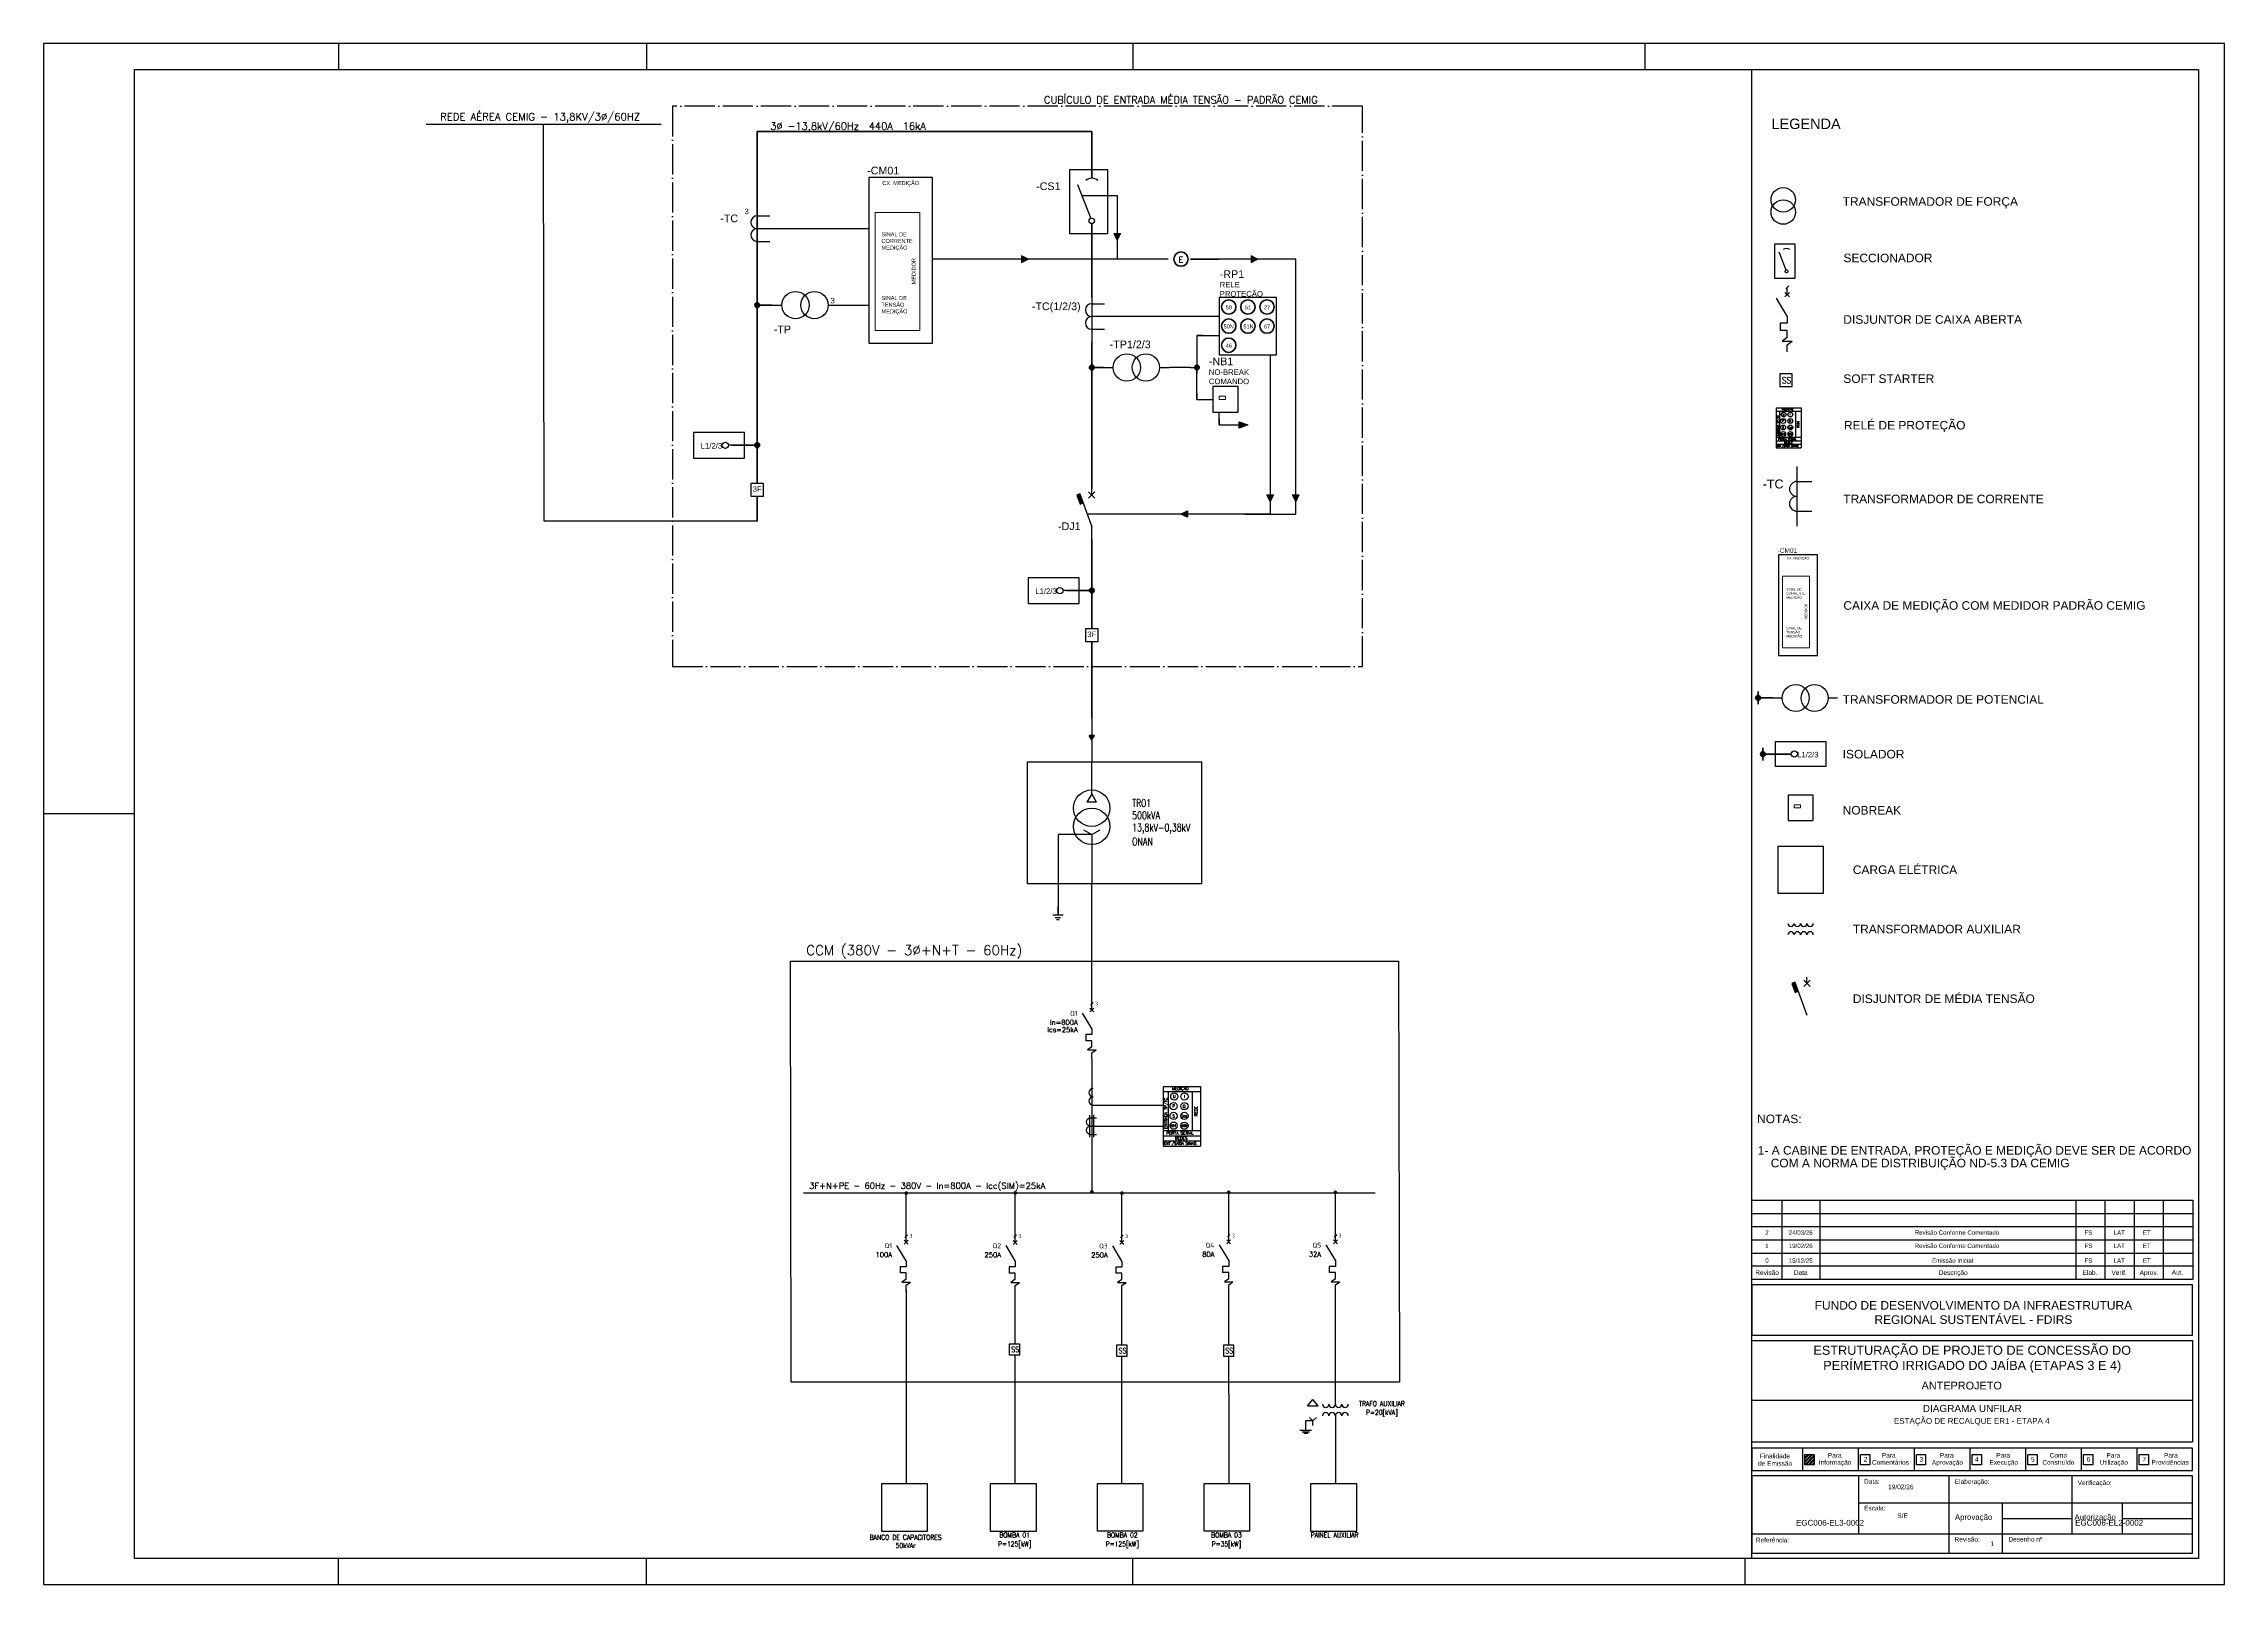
# Paper-space layout 'Layout1' of a CAD drawing. Header units: metres, sheet in millimetres. Extents: x 0 to 841, y 0 to 594.
# The model-space entities are those that its viewports show. They can reach past a viewport. Long polylines and large blocks are cut down to what shows.
import ezdxf
from ezdxf.enums import TextEntityAlignment as Align

# ---------------------------------------------------------------- set-up
doc = ezdxf.new("R2010")
doc.units = ezdxf.units.M
doc.header["$LTSCALE"] = 50
doc.header["$MEASUREMENT"] = 0
doc.header["$PDMODE"] = 1
doc.header["$PDSIZE"] = 10
for name, pattern in [('CONTINUA', [0.6, 0.2, 0.2, 0.2]), ('DASHDOTX2', [2, 1, -0.5, 0, -0.5]), ('EPL_DASH', [1, 0.5, -0.5]), ('EPL_DASHDOT', [1, 0.8, -0.1, 0, -0.1]), ('PHANTOM', [63.5, 31.75, -6.35, 6.35, -6.35, 6.35, -6.35])]:
    doc.linetypes.add(name, pattern=pattern)
doc.layers.get('0').update_dxf_attribs({"linetype": 'CONTINUOUS'})
for name, color, linetype in [('1', 1, 'CONTINUOUS'), ('2', 7, 'CONTINUOUS'), ('3', 1, 'CONTINUOUS'), ('5', 1, 'CONTINUOUS'), ('A-FORMATO', 7, 'CONTINUOUS'), ('condutores', 1, 'CONTINUOUS'), ('E-SYM2', 7, 'CONTINUOUS'), ('EL_TEXTO', 2, 'CONTINUOUS'), ('EL_VIEWPORT', 6, 'CONTINUOUS'), ('ER120', 4, 'CONTINUOUS'), ('LIMITE', 4, 'DASHDOTX2'), ('LINHA V', 3, 'CONTINUOUS'), ('NOTAS_GERAIS', 8, 'CONTINUOUS')]:
    doc.layers.add(name, color=color, linetype=linetype)
doc.layers.add('A-WINDOWS', color=255, linetype='CONTINUOUS', plot=False)
for name, color, linetype, lineweight in [('EPLAN100', 7, 'CONTINUOUS', 0), ('EPLAN108', 1, 'CONTINUOUS', 35), ('EPLAN300', 1, 'CONTINUOUS', 25), ('EPLAN301', 7, 'CONTINUOUS', 25), ('EPLAN305', 5, 'EPL_DASH', 25), ('EPLAN307', 134, 'EPL_DASHDOT', 25), ('EPLAN311', 1, 'CONTINUOUS', 25), ('EPLAN400', 7, 'CONTINUOUS', 35), ('EPLAN420', 7, 'CONTINUOUS', 35), ('EPLAN452', 73, 'CONTINUOUS', 35), ('EPLAN500', 3, 'CONTINUOUS', 35), ('EPLAN501', 3, 'CONTINUOUS', 35), ('EPLAN540', 1, 'CONTINUOUS', 50)]:
    doc.layers.add(name, color=color, linetype=linetype, lineweight=lineweight)
doc.styles.add('ARIAL', font='arial.ttf', dxfattribs={"height": 50})
doc.styles.add('R120', font='simplex.shx', dxfattribs={"height": 3})
doc.styles.add('ROMANS', font='romans.shx', dxfattribs={"width": 0.9})
doc.styles.add('Romans.shx', font='')
doc.styles.add('Romans.shx_I', font='')
doc.styles.add('SIMPLEX', font='isocp.shx')
doc.styles.get('Romans.shx').set_extended_font_data('Romans.shx')
doc.styles.get('Romans.shx_I').set_extended_font_data('Romans.shx', italic=True)

# ---------------------------------------------------------------- blocks, each defined once
blk = doc.blocks.new('TRAFO_JANELA')
at = {"ltscale": 5}
for p, q in [((0, -4.47), (0, 4.47)), ((0.49, 3.36), (2.95, 3.36)), ((1.66, -4.47), (1.66, 4.47)), ((0.49, -0.01), (2.95, -0.01)), ((0.49, -3.39), (2.95, -3.39))]:
    blk.add_line(p, q, dxfattribs=at)
for centre in [(0.49, 1.68), (0.49, -1.7)]:
    blk.add_arc(centre, 1.69, 90, 270)
blk = doc.blocks.new('TRAFO_CORRENTE')
at = {"ltscale": 5}
blk.add_line((0.97, -3.37), (6.7, -3.37), dxfattribs=at)
for centre in [(0.97, 1.69), (0.97, -1.69)]:
    blk.add_arc(centre, 1.69, 90, 270)
blk = doc.blocks.new('*U9')
at = {"layer": '1'}
blk.add_line((-0.53, -0.53), (0.53, 0.53), dxfattribs=at)
at = {"layer": '3', "color": 1}
for p, q in [((0.8, -1.7), (-0.8, -3.3)), ((-0.8, -1.7), (0.8, -3.3)), ((0, -12.5), (-2.5, -12.5)), ((-2.5, -12.5), (-2.5, -15)), ((0, -15), (-2.5, -15))]:
    blk.add_line(p, q, dxfattribs=at)
at = {"layer": '3'}
for p, q in [((0, -17.5), (-1.75, -18.75)), ((-1.75, -18.75), (1.75, -18.75)), ((0, -20), (1.75, -18.75))]:
    blk.add_line(p, q, dxfattribs=at)
at = {"layer": '5'}
for p, q in [((0, -2.5), (0, 0)), ((0, -22.5), (0, -20))]:
    blk.add_line(p, q, dxfattribs=at)
at = {"layer": '5', "color": 1}
for p, q in [((0, -10), (-3.75, -3.76)), ((0, -10), (0, -12.5)), ((0, -17.5), (0, -15))]:
    blk.add_line(p, q, dxfattribs=at)
at = {"layer": '2', "style": 'SIMPLEX'}
blk.add_attdef('POLOS', text='', height=1.5, dxfattribs=at).set_placement((1.3, 0.08), align=Align.MIDDLE_LEFT)
at = {"layer": 'EL_TEXTO', "style": 'ROMANS'}
for tag, p in [('CORRNOM', (-5.79, -7.54)), ('CAPINTERR', (-5.79, -10.54)), ('AJMAGN', (-5.79, -16.54)), ('AJTERM', (-5.79, -13.54))]:
    blk.add_attdef(tag, text='', height=2, dxfattribs=at).set_placement(p, align=Align.MIDDLE_RIGHT)
at = {"layer": 'EL_TEXTO', "color": 1, "style": 'SIMPLEX'}
blk.add_attdef('TAG', text='', height=2, dxfattribs=at).set_placement((-5.79, -3.88), align=Align.MIDDLE_RIGHT)
blk = doc.blocks.new('*U6')
at = {"layer": '1'}
blk.add_line((-0.53, -0.53), (0.53, 0.53), dxfattribs=at)
at = {"layer": '3', "color": 1}
for p, q in [((0.8, -1.7), (-0.8, -3.3)), ((-0.8, -1.7), (0.8, -3.3)), ((0, -12.5), (-2.5, -12.5)), ((-2.5, -12.5), (-2.5, -15)), ((0, -15), (-2.5, -15))]:
    blk.add_line(p, q, dxfattribs=at)
at = {"layer": '3'}
for p, q in [((0, -17.5), (-1.75, -18.75)), ((-1.75, -18.75), (1.75, -18.75)), ((0, -20), (1.75, -18.75))]:
    blk.add_line(p, q, dxfattribs=at)
at = {"layer": '5'}
for p, q in [((0, -2.5), (0, 0)), ((0, -22.5), (0, -20))]:
    blk.add_line(p, q, dxfattribs=at)
at = {"layer": '5', "color": 1}
for p, q in [((0, -10), (-3.75, -3.76)), ((0, -10), (0, -12.5)), ((0, -17.5), (0, -15))]:
    blk.add_line(p, q, dxfattribs=at)
at = {"layer": '2', "style": 'SIMPLEX'}
blk.add_attdef('POLOS', text='', height=1.5, dxfattribs=at).set_placement((1.3, 0.08), align=Align.MIDDLE_LEFT)
at = {"layer": 'EL_TEXTO', "style": 'ROMANS'}
for tag, p in [('CORRNOM', (-5.79, -7.54)), ('CAPINTERR', (-5.79, -10.54)), ('AJMAGN', (-5.79, -16.54)), ('AJTERM', (-5.79, -13.54))]:
    blk.add_attdef(tag, text='', height=2, dxfattribs=at).set_placement(p, align=Align.MIDDLE_RIGHT)
at = {"layer": 'EL_TEXTO', "color": 1, "style": 'SIMPLEX'}
blk.add_attdef('TAG', text='', height=2, dxfattribs=at).set_placement((-5.79, -3.88), align=Align.MIDDLE_RIGHT)
blk = doc.blocks.new('*U7')
at = {"layer": '1'}
blk.add_line((-0.53, -0.53), (0.53, 0.53), dxfattribs=at)
at = {"layer": '3', "color": 1}
for p, q in [((0.8, -1.7), (-0.8, -3.3)), ((-0.8, -1.7), (0.8, -3.3)), ((0, -12.5), (-2.5, -12.5)), ((-2.5, -12.5), (-2.5, -15)), ((0, -15), (-2.5, -15))]:
    blk.add_line(p, q, dxfattribs=at)
at = {"layer": '3'}
for p, q in [((0, -17.5), (-1.75, -18.75)), ((-1.75, -18.75), (1.75, -18.75)), ((0, -20), (1.75, -18.75))]:
    blk.add_line(p, q, dxfattribs=at)
at = {"layer": '5'}
for p, q in [((0, -2.5), (0, 0)), ((0, -22.5), (0, -20))]:
    blk.add_line(p, q, dxfattribs=at)
at = {"layer": '5', "color": 1}
for p, q in [((0, -10), (-3.75, -3.76)), ((0, -10), (0, -12.5)), ((0, -17.5), (0, -15))]:
    blk.add_line(p, q, dxfattribs=at)
at = {"layer": '2', "style": 'SIMPLEX'}
blk.add_attdef('POLOS', text='', height=1.5, dxfattribs=at).set_placement((1.3, 0.08), align=Align.MIDDLE_LEFT)
at = {"layer": 'EL_TEXTO', "style": 'ROMANS'}
for tag, p in [('CORRNOM', (-5.79, -7.54)), ('CAPINTERR', (-5.79, -10.54)), ('AJMAGN', (-5.79, -16.54)), ('AJTERM', (-5.79, -13.54))]:
    blk.add_attdef(tag, text='', height=2, dxfattribs=at).set_placement(p, align=Align.MIDDLE_RIGHT)
at = {"layer": 'EL_TEXTO', "color": 1, "style": 'SIMPLEX'}
blk.add_attdef('TAG', text='', height=2, dxfattribs=at).set_placement((-5.79, -3.88), align=Align.MIDDLE_RIGHT)
blk = doc.blocks.new('*U8')
at = {"layer": '1'}
blk.add_line((-0.53, -0.53), (0.53, 0.53), dxfattribs=at)
at = {"layer": '3', "color": 1}
for p, q in [((0.8, -1.7), (-0.8, -3.3)), ((-0.8, -1.7), (0.8, -3.3)), ((0, -12.5), (-2.5, -12.5)), ((-2.5, -12.5), (-2.5, -15)), ((0, -15), (-2.5, -15))]:
    blk.add_line(p, q, dxfattribs=at)
at = {"layer": '3'}
for p, q in [((0, -17.5), (-1.75, -18.75)), ((-1.75, -18.75), (1.75, -18.75)), ((0, -20), (1.75, -18.75))]:
    blk.add_line(p, q, dxfattribs=at)
at = {"layer": '5'}
for p, q in [((0, -2.5), (0, 0)), ((0, -22.5), (0, -20))]:
    blk.add_line(p, q, dxfattribs=at)
at = {"layer": '5', "color": 1}
for p, q in [((0, -10), (-3.75, -3.76)), ((0, -10), (0, -12.5)), ((0, -17.5), (0, -15))]:
    blk.add_line(p, q, dxfattribs=at)
at = {"layer": '2', "style": 'SIMPLEX'}
blk.add_attdef('POLOS', text='', height=1.5, dxfattribs=at).set_placement((1.3, 0.08), align=Align.MIDDLE_LEFT)
at = {"layer": 'EL_TEXTO', "style": 'ROMANS'}
for tag, p in [('CORRNOM', (-5.79, -7.54)), ('CAPINTERR', (-5.79, -10.54)), ('AJMAGN', (-5.79, -16.54)), ('AJTERM', (-5.79, -13.54))]:
    blk.add_attdef(tag, text='', height=2, dxfattribs=at).set_placement(p, align=Align.MIDDLE_RIGHT)
at = {"layer": 'EL_TEXTO', "color": 1, "style": 'SIMPLEX'}
blk.add_attdef('TAG', text='', height=2, dxfattribs=at).set_placement((-5.79, -3.88), align=Align.MIDDLE_RIGHT)
blk = doc.blocks.new('*U4')
at = {"layer": '1'}
blk.add_line((-0.53, -0.53), (0.53, 0.53), dxfattribs=at)
at = {"layer": '3', "color": 1}
for p, q in [((0.8, -1.7), (-0.8, -3.3)), ((-0.8, -1.7), (0.8, -3.3)), ((0, -12.5), (-2.5, -12.5)), ((-2.5, -12.5), (-2.5, -15)), ((0, -15), (-2.5, -15))]:
    blk.add_line(p, q, dxfattribs=at)
at = {"layer": '3'}
for p, q in [((0, -17.5), (-1.75, -18.75)), ((-1.75, -18.75), (1.75, -18.75)), ((0, -20), (1.75, -18.75))]:
    blk.add_line(p, q, dxfattribs=at)
at = {"layer": '5'}
for p, q in [((0, -2.5), (0, 0)), ((0, -22.5), (0, -20))]:
    blk.add_line(p, q, dxfattribs=at)
at = {"layer": '5', "color": 1}
for p, q in [((0, -10), (-3.75, -3.76)), ((0, -10), (0, -12.5)), ((0, -17.5), (0, -15))]:
    blk.add_line(p, q, dxfattribs=at)
at = {"layer": '2', "style": 'SIMPLEX'}
blk.add_attdef('POLOS', text='', height=1.5, dxfattribs=at).set_placement((1.3, 0.08), align=Align.MIDDLE_LEFT)
at = {"layer": 'EL_TEXTO', "style": 'ROMANS'}
for tag, p in [('CORRNOM', (-5.79, -7.54)), ('CAPINTERR', (-5.79, -10.54)), ('AJMAGN', (-5.79, -16.54)), ('AJTERM', (-5.79, -13.54))]:
    blk.add_attdef(tag, text='', height=2, dxfattribs=at).set_placement(p, align=Align.MIDDLE_RIGHT)
at = {"layer": 'EL_TEXTO', "color": 1, "style": 'SIMPLEX'}
blk.add_attdef('TAG', text='', height=2, dxfattribs=at).set_placement((-5.79, -3.88), align=Align.MIDDLE_RIGHT)
blk = doc.blocks.new('*U5')
at = {"layer": '1'}
blk.add_line((-0.53, -0.53), (0.53, 0.53), dxfattribs=at)
at = {"layer": '3', "color": 1}
for p, q in [((0.8, -1.7), (-0.8, -3.3)), ((-0.8, -1.7), (0.8, -3.3)), ((0, -12.5), (-2.5, -12.5)), ((-2.5, -12.5), (-2.5, -15)), ((0, -15), (-2.5, -15))]:
    blk.add_line(p, q, dxfattribs=at)
at = {"layer": '3'}
for p, q in [((0, -17.5), (-1.75, -18.75)), ((-1.75, -18.75), (1.75, -18.75)), ((0, -20), (1.75, -18.75))]:
    blk.add_line(p, q, dxfattribs=at)
at = {"layer": '5'}
for p, q in [((0, -2.5), (0, 0)), ((0, -22.5), (0, -20))]:
    blk.add_line(p, q, dxfattribs=at)
at = {"layer": '5', "color": 1}
for p, q in [((0, -10), (-3.75, -3.76)), ((0, -10), (0, -12.5)), ((0, -17.5), (0, -15))]:
    blk.add_line(p, q, dxfattribs=at)
at = {"layer": '2', "style": 'SIMPLEX'}
blk.add_attdef('POLOS', text='', height=1.5, dxfattribs=at).set_placement((1.3, 0.08), align=Align.MIDDLE_LEFT)
at = {"layer": 'EL_TEXTO', "style": 'ROMANS'}
for tag, p in [('CORRNOM', (-5.79, -7.54)), ('CAPINTERR', (-5.79, -10.54)), ('AJMAGN', (-5.79, -16.54)), ('AJTERM', (-5.79, -13.54))]:
    blk.add_attdef(tag, text='', height=2, dxfattribs=at).set_placement(p, align=Align.MIDDLE_RIGHT)
at = {"layer": 'EL_TEXTO', "color": 1, "style": 'SIMPLEX'}
blk.add_attdef('TAG', text='', height=2, dxfattribs=at).set_placement((-5.79, -3.88), align=Align.MIDDLE_RIGHT)

msp = doc.modelspace()

# ---------------------------------------------------------------- hatches: boundary and pattern name
at = {"layer": 'condutores', "linetype": 'CONTINUA', "lineweight": 25}
h = msp.add_hatch(color=256, dxfattribs=at)
h.dxf.hatch_style = 1
h.paths.add_polyline_path([(3966.3, 2710.01), (3968.71, 2710.01), (3967.51, 2707.92)])
at = {"layer": 'EPLAN300', "linetype": 'Continuous', "lineweight": 25, "ltscale": 4}
for color, points in [(0, [(3978.96, 2932.68), (3977.53, 2935.55), (3980.4, 2935.55)]), (0, [(3938.84, 2924.09), (3935.98, 2925.52), (3935.98, 2922.65)]), (0, [(4042.01, 2924.09), (4039.14, 2925.52), (4039.14, 2922.65)]), (256, [(3962.29, 2814.01), (3963.63, 2814.52), (3962.11, 2818.54), (3960.77, 2818.04)]), (0, [(4047.74, 2815.19), (4046.3, 2818.06), (4049.17, 2818.06)]), (0, [(4059.2, 2815.19), (4057.77, 2818.06), (4060.63, 2818.06)]), (0, [(4007.62, 2809.46), (4010.48, 2810.9), (4010.48, 2808.03)])]:
    msp.add_hatch(color=color, dxfattribs=at).paths.add_polyline_path(points, flags=0)
at = {"layer": 'EPLAN311', "linetype": 'Continuous', "lineweight": 50, "ltscale": 4}
h = msp.add_hatch(color=1, dxfattribs=at)
edge = h.paths.add_edge_path()
edge.add_arc((3817.06, 2903.44), 1.07, 0, 360)
h = msp.add_hatch(color=1, dxfattribs=at)
edge = h.paths.add_edge_path()
edge.add_arc((3967.5, 2875.37), 1.07, 0, 360)
at = {"layer": 'EPLAN311', "linetype": 'Continuous', "lineweight": 25, "ltscale": 4}
h = msp.add_hatch(color=1, dxfattribs=at)
edge = h.paths.add_edge_path()
edge.add_arc((4014.78, 2875.37), 1.07, 0, 360)
msp.add_hatch(color=1, dxfattribs=at).paths.add_polyline_path([(4033.77, 2851.01), (4037.71, 2849.58), (4033.77, 2848.15)], flags=0)
at = {"layer": 'EPLAN311', "linetype": 'Continuous', "lineweight": 50, "ltscale": 4}
h = msp.add_hatch(color=1, dxfattribs=at)
edge = h.paths.add_edge_path()
edge.add_arc((3817.06, 2840.4), 1.07, 0, 360)
h = msp.add_hatch(color=1, dxfattribs=at)
edge = h.paths.add_edge_path()
edge.add_arc((3967.5, 2775.08), 1.07, 0, 360)

# ---------------------------------------------------------------- linework, layer by layer
for p, q in [((3999.58, 2552.19), (4016.38, 2552.19)), ((3999.58, 2552.19), (3999.58, 2525.33)), ((3999.58, 2549.86), (4016.38, 2549.86)), ((4001.92, 2549.86), (4001.92, 2532.34)), ((4012.76, 2532.34), (4012.76, 2549.86)), ((4016.38, 2552.19), (4016.38, 2525.33)), ((3999.58, 2532.34), (4016.38, 2532.34)), ((4001.92, 2532.34), (4016.38, 2532.34)), ((3999.58, 2530), (4016.38, 2530)), ((3999.58, 2527.67), (4016.38, 2527.67)), ((3999.58, 2525.33), (4016.38, 2525.33))]:
    msp.add_line(p, q)
at = {"color": 3, "linetype": 'Continuous'}
for centre in [(3967.49, 2677.28), (3967.49, 2669.08)]:
    msp.add_circle(centre, 8.2, dxfattribs=at)
for centre in [(4004.33, 2543.3), (4004.33, 2538.92), (4004.63, 2547.68), (4009.15, 2547.67), (4009.15, 2543.29), (4009.15, 2538.91), (4004.33, 2534.54), (4009.15, 2534.53)]:
    msp.add_circle(centre, 1.63)
at = {"layer": '2', "ltscale": 0.1, "const_width": 0.829, "elevation": 93.91}
msp.add_lwpolyline([(3883.65, 2504.22, 1), (3884.48, 2504.22, 1)], format="xyb", close=True, dxfattribs=at)
at = {"layer": '2', "ltscale": 0.1, "const_width": 0.829}
for points in [[(3932.66, 2504.31, 1), (3933.49, 2504.31, 1)], [(3967.12, 2504.72, 1), (3967.94, 2504.72, 1)], [(3980.65, 2504.23, 1), (3981.47, 2504.23, 1)], [(4028.65, 2504.58, 1), (4029.48, 2504.58, 1)], [(4076.64, 2504.58, 1), (4077.47, 2504.58, 1)]]:
    msp.add_lwpolyline(points, format="xyb", close=True, dxfattribs=at)
at = {"layer": '3', "ltscale": 0.1}
for p, q in [((3884.06, 2484.88, 93.91), (3884.06, 2504.22, 93.91)), ((3933.08, 2484.97), (3933.08, 2504.31)), ((3981.06, 2484.89), (3981.06, 2504.23)), ((4029.07, 2485.24), (4029.07, 2504.58)), ((4077.06, 2485.24), (4077.06, 2504.58)), ((3933.08, 2436.37), (3933.08, 2462.72)), ((3981.06, 2435.85), (3981.06, 2462.64)), ((4029.07, 2435.85), (4029.07, 2462.99)), ((4077.06, 2409.3), (4077.06, 2462.99)), ((3933.08, 2373.54), (3933.08, 2431.48)), ((3981.06, 2373.54), (3981.06, 2430.95)), ((4029.07, 2413.81), (4029.07, 2430.95))]:
    msp.add_line(p, q, dxfattribs=at)
at = {"layer": '3'}
for p, q in [((3884.06, 2460.79, 93.91), (3884.1, 2373.47, 93.91)), ((4029.07, 2413.81), (4029.07, 2373.54)), ((4077.06, 2404.17), (4077.06, 2373.54)), ((3884.09, 2380.38, 93.91), (3884.09, 2373.47, 93.91)), ((4029.11, 2379.6), (4029.11, 2373.54)), ((4077.1, 2379.6), (4077.1, 2373.54))]:
    msp.add_line(p, q, dxfattribs=at)
for points in [[(3935.21, 2436.37), (3930.42, 2436.37), (3930.42, 2431.48), (3935.21, 2431.48)], [(3983.45, 2435.85), (3978.66, 2435.85), (3978.66, 2430.95), (3983.45, 2430.95)], [(4031.46, 2435.85), (4026.67, 2435.85), (4026.67, 2430.95), (4031.46, 2430.95)], [(3942.63, 2373.47), (3921.88, 2373.47), (3921.88, 2352.28), (3942.63, 2352.28)], [(3990.61, 2373.54), (3969.86, 2373.54), (3969.86, 2352.34), (3990.61, 2352.34)], [(4038.62, 2373.54), (4017.87, 2373.54), (4017.87, 2352.34), (4038.62, 2352.34)], [(4086.65, 2373.47), (4065.9, 2373.47), (4065.9, 2352.28), (4086.65, 2352.28)]]:
    msp.add_lwpolyline(points, close=True, dxfattribs=at)
at = {"layer": '3', "elevation": 93.91}
msp.add_lwpolyline([(3893.65, 2373.47), (3872.9, 2373.47), (3872.9, 2352.28), (3893.65, 2352.28)], close=True, dxfattribs=at)
at = {"layer": 'condutores', "linetype": 'Continuous', "lineweight": 25}
for p, q in [((3967.51, 2717.76), (3967.51, 2698.1)), ((3968.25, 2534.34), (3999.35, 2534.34))]:
    msp.add_line(p, q, dxfattribs=at)
at = {"layer": 'condutores', "linetype": 'CONTINUA', "lineweight": 25}
for p, q in [((3967.51, 2707.92), (3966.3, 2710.01)), ((3968.71, 2710.01), (3966.3, 2710.01)), ((3967.51, 2707.92), (3968.71, 2710.01))]:
    msp.add_line(p, q, dxfattribs=at)
at = {"layer": 'condutores', "linetype": 'Continuous', "lineweight": 25}
msp.add_lwpolyline([(3968.11, 2543.77), (3999.58, 2543.77)], dxfattribs=at)
at = {"layer": 'condutores', "linetype": 'CONTINUA', "lineweight": 25}
for p in [(4004.47, 2543.29), (4012.76, 2544.97), (4003.64, 2493.54), (4011.93, 2495.22)]:
    msp.add_point(p, dxfattribs=at)
at = {"layer": 'E-SYM2', "linetype": 'Continuous'}
for p, q in [((3967.49, 2683.76), (3965.33, 2680.01)), ((3969.66, 2680.01), (3965.33, 2680.01)), ((3969.66, 2680.01), (3967.49, 2683.76)), ((3963.74, 2667.53), (3967.49, 2665.37)), ((3967.49, 2665.37), (3971.29, 2667.53))]:
    msp.add_line(p, q, dxfattribs=at)
at = {"layer": 'E-SYM2'}
for points in [[(3967.49, 2665.37), (3952.33, 2665.37), (3952.33, 2633.23)], [(3954.68, 2629.16), (3949.99, 2629.16)], [(3953.5, 2627.99), (3951.09, 2627.99)], [(3952.82, 2627.02), (3951.64, 2627.02)]]:
    msp.add_lwpolyline(points, dxfattribs=at)
msp.add_lwpolyline([(3952.33, 2633.23), (3952.33, 2633.23), (3952.33, 2629.16), (3952.33, 2629.16)], close=True, dxfattribs=at)
at = {"layer": 'EL_VIEWPORT', "color": 1, "linetype": 'Continuous'}
for p, q in [((4064.52, 2408.6), (4066.95, 2411.5)), ((4064.52, 2408.6), (4069.38, 2408.6)), ((4066.95, 2401.84), (4065.41, 2403.38)), ((4069.38, 2408.6), (4066.95, 2411.5)), ((4066.95, 2401.84), (4068.49, 2403.38)), ((4066.29, 2397.43), (4061.07, 2397.43)), ((4065.49, 2396.79), (4062.11, 2396.79)), ((4064.65, 2396.15), (4062.9, 2396.15)), ((4066.95, 2401.84), (4063.67, 2401.84)), ((4063.67, 2401.84), (4063.67, 2397.43)), ((4066.95, 2399.78), (4066.95, 2401.84))]:
    msp.add_line(p, q, dxfattribs=at)
for centre, start, end in [((4072.71, 2409.34), 180, 0), ((4072.71, 2404.08), 0, 180), ((4075.61, 2409.34), 180, 0), ((4075.61, 2404.08), 0, 180), ((4078.51, 2409.34), 180, 0), ((4078.51, 2404.08), 0, 180), ((4081.41, 2409.34), 180, 0), ((4081.41, 2404.08), 0, 180)]:
    msp.add_arc(centre, 1.45, start, end, dxfattribs=at)
at = {"layer": 'EPLAN100', "color": 0, "linetype": 'Continuous', "lineweight": 0, "ltscale": 4}
for points in [[(3870.07, 2891.98), (3890.13, 2891.98), (3890.13, 2944.99), (3870.07, 2944.99)], [(4024.81, 2861.04), (4027.68, 2861.04), (4027.68, 2862.48), (4024.81, 2862.48)]]:
    msp.add_lwpolyline(points, close=True, dxfattribs=at)
at = {"layer": 'EPLAN108', "color": 1, "linetype": 'Continuous', "lineweight": 35, "ltscale": 4}
for centre in [(4007.62, 2924.09), (4029.11, 2902.59), (4037.71, 2902.59), (4046.3, 2902.59), (4029.11, 2894), (4037.71, 2894), (4046.3, 2894), (4029.11, 2885.4)]:
    msp.add_circle(centre, 3.22, dxfattribs=at)
at = {"layer": 'EPLAN300', "linetype": 'Continuous', "lineweight": 25}
for p, q in [((3961.12, 2957.69), (3967.06, 2942.41)), ((3962.11, 2818.54), (3967.5, 2803.73))]:
    msp.add_line(p, q, dxfattribs=at)
at = {"layer": 'EPLAN300', "linetype": 'Continuous', "lineweight": 25, "ltscale": 4}
for p, q in [((3817.06, 2949.29), (3817.06, 2926.36)), ((3817.06, 2943.56), (3822.79, 2943.56)), ((3817.06, 2932.09), (3822.79, 2932.09)), ((3823.81, 2903.44), (3828.11, 2903.44)), ((3848.99, 2903.44), (3853.29, 2903.44)), ((3967.5, 2909.76), (3967.5, 2886.83)), ((3967.5, 2904.03), (3973.23, 2904.03)), ((3967.5, 2892.56), (3973.23, 2892.56)), ((3972.82, 2875.37), (3977.12, 2875.37)), ((3998, 2875.37), (4002.3, 2875.37)), ((3966.07, 2819.49), (3968.93, 2816.63)), ((3968.93, 2819.49), (3966.07, 2816.63)), ((3967.5, 2818.06), (3967.5, 2820.93)), ((3967.5, 2798), (3967.5, 2803.73))]:
    msp.add_line(p, q, dxfattribs=at)
for points in [[(3957.47, 2935.55), (3974.66, 2935.55), (3974.66, 2964.2), (3957.47, 2964.2)], [(3978.96, 2932.68), (3977.53, 2935.55), (3980.4, 2935.55)], [(3938.84, 2924.09), (3935.98, 2925.52), (3935.98, 2922.65)], [(4042.01, 2924.09), (4039.14, 2925.52), (4039.14, 2922.65)], [(4024.81, 2881.1), (4050.6, 2881.1), (4050.6, 2906.89), (4024.81, 2906.89)], [(4021.95, 2855.31), (4033.41, 2855.31), (4033.41, 2866.77), (4021.95, 2866.77)], [(3814.19, 2817.47), (3819.92, 2817.47), (3819.92, 2823.2), (3814.19, 2823.2)], [(3962.29, 2814.01), (3963.63, 2814.52), (3962.11, 2818.54), (3960.77, 2818.04)], [(4047.74, 2815.19), (4046.3, 2818.06), (4049.17, 2818.06)], [(4059.2, 2815.19), (4057.77, 2818.06), (4060.63, 2818.06)], [(4007.62, 2809.46), (4010.48, 2810.9), (4010.48, 2808.03)], [(3964.63, 2752.15), (3970.37, 2752.15), (3970.37, 2757.88), (3964.63, 2757.88)]]:
    msp.add_lwpolyline(points, close=True, dxfattribs=at)
at = {"layer": 'EPLAN300', "linetype": 'EPL_DASH', "lineweight": 25, "ltscale": 4}
for points in [[(3963.04, 2952.74), (3978.96, 2952.74), (3978.96, 2924.09)], [(4001.89, 2924.09), (3895.86, 2924.09)], [(4036.27, 2809.46), (4059.2, 2809.46), (4059.2, 2924.09), (4024.81, 2924.09), (4024.81, 2924.09), (4024.81, 2924.09), (4024.81, 2924.09), (4024.81, 2924.09), (4024.81, 2924.09), (4024.81, 2924.09), (4024.81, 2924.09), (4024.81, 2924.09), (4024.81, 2924.09), (4024.81, 2924.09), (4024.81, 2924.09), (4011.92, 2924.09), (4024.81, 2924.09)], [(4047.74, 2881.1), (4047.74, 2809.46), (3965.41, 2809.46)]]:
    msp.add_lwpolyline(points, dxfattribs=at)
at = {"layer": 'EPLAN300', "linetype": 'Continuous', "lineweight": 25, "ltscale": 4}
for centre, radius in [((3967.5, 2941.28), 1.21), ((3834.25, 2903.44), 6.14), ((3842.85, 2903.44), 6.14), ((3983.26, 2875.37), 6.14), ((3991.86, 2875.37), 6.14)]:
    msp.add_circle(centre, radius, dxfattribs=at)
at = {"layer": 'EPLAN300', "color": 1, "linetype": 'Continuous', "lineweight": 25, "ltscale": 4}
msp.add_arc((3967.5, 2955.86), 4.56, 53.1301, 126.8699, dxfattribs=at)
at = {"layer": 'EPLAN300', "linetype": 'Continuous', "lineweight": 25, "ltscale": 4}
for centre in [(3817.06, 2940.69), (3817.06, 2934.96), (3967.5, 2901.16), (3967.5, 2895.43)]:
    msp.add_arc(centre, 2.87, 90, 270, dxfattribs=at)
at = {"layer": 'EPLAN301', "color": 0, "linetype": 'Continuous', "lineweight": 25, "ltscale": 4}
for p, q in [((3808.46, 2840.4), (3804.16, 2840.4)), ((3958.9, 2775.08), (3954.61, 2775.08))]:
    msp.add_line(p, q, dxfattribs=at)
for centre in [(3802.73, 2840.4), (3953.17, 2775.08)]:
    msp.add_circle(centre, 1.43, dxfattribs=at)
at = {"layer": 'EPLAN305', "color": 1, "linetype": 'EPL_DASH', "lineweight": 25, "ltscale": 4}
for points in [[(3867.2, 2886.24), (3895.86, 2886.24), (3895.86, 2960.75), (3867.2, 2960.75)], [(3788.4, 2834.66), (3811.33, 2834.66), (3811.33, 2846.13), (3788.4, 2846.13)], [(3938.84, 2769.34), (3961.77, 2769.34), (3961.77, 2780.81), (3938.84, 2780.81)]]:
    msp.add_lwpolyline(points, close=True, dxfattribs=at)
at = {"layer": 'EPLAN307', "color": 18, "linetype": 'EPL_DASHDOT', "lineweight": 25, "ltscale": 0.25, "true_color": 0x000000}
msp.add_lwpolyline([(3778.96, 2741), (4089.26, 2741), (4089.26, 2992.86), (3778.96, 2992.86)], close=True, dxfattribs=at)
at = {"layer": 'EPLAN311', "linetype": 'Continuous', "lineweight": 25, "ltscale": 4}
for p, q in [((3668.24, 2984.82), (3773.81, 2984.82)), ((3721.31, 2806.33), (3721.03, 2984.83))]:
    msp.add_line(p, q, dxfattribs=at)
at = {"layer": 'EPLAN311', "color": 1, "linetype": 'Continuous', "lineweight": 50, "ltscale": 4}
for p, q in [((3819.92, 2981.4), (3817.06, 2981.4)), ((3817.06, 2981.4), (3817.06, 2978.53)), ((3964.63, 2981.4), (3967.5, 2981.4)), ((3967.5, 2981.4), (3967.5, 2978.53)), ((3817.06, 2906.3), (3817.06, 2900.57)), ((3819.92, 2903.44), (3817.06, 2903.44)), ((3967.5, 2878.24), (3967.5, 2872.51)), ((3970.37, 2875.37), (3967.5, 2875.37)), ((3814.19, 2840.4), (3817.06, 2840.4)), ((3967.5, 2777.94), (3967.5, 2772.21)), ((3964.63, 2775.08), (3967.5, 2775.08))]:
    msp.add_line(p, q, dxfattribs=at)
at = {"layer": 'EPLAN311', "color": 1, "linetype": 'Continuous', "lineweight": 25, "ltscale": 4}
for p, q in [((3817.06, 2937.83), (3867.2, 2937.83)), ((3853.29, 2903.44), (3867.2, 2903.44)), ((4024.81, 2898.3), (3967.5, 2898.3)), ((4014.78, 2889.7), (4024.81, 2889.7)), ((4014.78, 2889.7), (4014.78, 2875.37)), ((4017.65, 2889.7), (4014.78, 2889.7)), ((4014.78, 2889.7), (4014.78, 2886.83)), ((4011.92, 2875.37), (4002.3, 2875.37)), ((4011.92, 2875.37), (4014.78, 2875.37)), ((4014.78, 2878.24), (4014.78, 2872.51)), ((4014.78, 2861.04), (4014.78, 2875.37)), ((4014.78, 2863.91), (4014.78, 2861.04)), ((4014.78, 2861.04), (4021.95, 2861.04)), ((4014.78, 2861.04), (4017.65, 2861.04)), ((4024.81, 2849.58), (4024.81, 2855.31)), ((4024.81, 2852.45), (4024.81, 2849.58)), ((4024.81, 2849.58), (4034.84, 2849.58)), ((4024.81, 2849.58), (4027.68, 2849.58)), ((4031.98, 2849.58), (4033.77, 2849.58)), ((3967.56, 2589.31), (3967.49, 2643.3)), ((3967.55, 2564.45), (3967.53, 2504.72)), ((3837.92, 2504.31), (4094.98, 2504.31))]:
    msp.add_line(p, q, dxfattribs=at)
at = {"layer": 'EPLAN311', "ltscale": 3}
msp.add_line((3817.06, 2806.33), (3721.31, 2806.33), dxfattribs=at)
at = {"layer": 'EPLAN311', "color": 1, "linetype": 'Continuous', "lineweight": 25, "ltscale": 4}
msp.add_lwpolyline([(4033.77, 2851.01), (4037.71, 2849.58), (4033.77, 2848.15)], close=True, dxfattribs=at)
at = {"layer": 'EPLAN311', "color": 1, "linetype": 'Continuous', "lineweight": 50, "ltscale": 4}
for centre in [(3817.06, 2903.44), (3967.5, 2875.37), (3817.06, 2840.4), (3967.5, 2775.08)]:
    msp.add_circle(centre, 1.07, dxfattribs=at)
at = {"layer": 'EPLAN311', "color": 1, "linetype": 'Continuous', "lineweight": 25, "ltscale": 4}
msp.add_circle((4014.78, 2875.37), 1.07, dxfattribs=at)
at = {"layer": 'EPLAN540', "color": 1, "linetype": 'Continuous', "lineweight": 50, "ltscale": 4}
for p, q in [((3817.06, 2981.4), (3967.5, 2981.4)), ((3817.06, 2981.4), (3817.06, 2823.2)), ((3967.5, 2981.4), (3967.5, 2960.42)), ((3967.5, 2940.07), (3967.5, 2906.89)), ((3817.06, 2903.44), (3817.06, 2926.36)), ((3819.92, 2903.44), (3823.81, 2903.44)), ((3967.5, 2875.37), (3967.5, 2886.83)), ((3967.5, 2875.37), (3967.5, 2840.98)), ((3970.37, 2875.37), (3972.82, 2875.37)), ((3814.19, 2840.4), (3805.59, 2840.4)), ((3967.5, 2840.98), (3967.5, 2820.93)), ((3817.06, 2817.47), (3817.06, 2806.33)), ((3967.5, 2775.08), (3967.5, 2798)), ((3964.63, 2775.08), (3956.04, 2775.08)), ((3967.5, 2775.08), (3967.5, 2757.88)), ((3967.5, 2752.15), (3967.51, 2717.76))]:
    msp.add_line(p, q, dxfattribs=at)
at = {"layer": 'LIMITE', "linetype": 'PHANTOM', "ltscale": 0.3}
for p, q in [((3938.66, 2643.3), (3938.66, 2698.1)), ((3938.66, 2698.1), (4017.03, 2698.1)), ((4017.03, 2643.3), (4017.03, 2698.1)), ((4017.03, 2643.3), (3938.66, 2643.3))]:
    msp.add_line(p, q, dxfattribs=at)
at = {"layer": 'LIMITE', "color": 7, "linetype": 'PHANTOM', "ltscale": 0.3}
msp.add_lwpolyline([(3832, 2608.48), (4105.49, 2608.48), (4105.83, 2419.2), (3832.33, 2419.2)], close=True, dxfattribs=at)
at = {"layer": 'LINHA V', "ltscale": 0.5}
for p, q in [((3967.49, 2683.76), (3967.49, 2698.13)), ((3967.49, 2665.37), (3967.49, 2643.33))]:
    msp.add_line(p, q, dxfattribs=at)

# ---------------------------------------------------------------- block references
at = {"layer": '3'}
ref = msp.add_blockref('*U9', (3967.55, 2589.31), dxfattribs=dict(at, xscale=1.104789002183372, yscale=1.104789002183372, zscale=1.104789002183372))
ref.add_attrib('TAG', 'Q1', dxfattribs={"layer": 'EL_TEXTO', "color": 0, "height": 2.21, "style": 'SIMPLEX'}).set_placement((3961.15, 2585.02), align=Align.MIDDLE_RIGHT)
ref.add_attrib('CORRNOM', 'In=800A', dxfattribs={"layer": 'EL_TEXTO', "height": 2.21, "style": 'ROMANS'}).set_placement((3961.15, 2580.97), align=Align.MIDDLE_RIGHT)
ref.add_attrib('CAPINTERR', 'Ics=25kA', dxfattribs={"layer": 'EL_TEXTO', "height": 2.21, "style": 'ROMANS'}).set_placement((3961.15, 2577.66), align=Align.MIDDLE_RIGHT)
ref.add_attrib('POLOS', '3', dxfattribs={"layer": '2', "height": 1.66, "style": 'SIMPLEX'}).set_placement((3968.99, 2589.39), align=Align.MIDDLE_LEFT)
ref = msp.add_blockref('*U6', (3884.06, 2484.88, 93.91), dxfattribs=dict(at, xscale=1.104789002183372, yscale=1.104789002183372, zscale=1.104789002183372))
ref.add_attrib('TAG', 'Q1', dxfattribs={"layer": 'EL_TEXTO', "color": 0, "height": 2.21, "style": 'SIMPLEX'}).set_placement((3877.67, 2480.6, 93.91), align=Align.MIDDLE_RIGHT)
ref.add_attrib('CORRNOM', '100A', dxfattribs={"layer": 'EL_TEXTO', "height": 2.21, "style": 'ROMANS'}).set_placement((3877.67, 2476.55, 93.91), align=Align.MIDDLE_RIGHT)
ref.add_attrib('POLOS', '3', dxfattribs={"layer": '2', "height": 1.66, "style": 'SIMPLEX'}).set_placement((3885.51, 2484.97, 93.91), align=Align.MIDDLE_LEFT)
ref = msp.add_blockref('*U5', (3933.08, 2484.82), dxfattribs=dict(at, xscale=1.104789002183372, yscale=1.104789002183372, zscale=1.104789002183372))
ref.add_attrib('TAG', 'Q2', dxfattribs={"layer": 'EL_TEXTO', "color": 0, "height": 2.21, "style": 'SIMPLEX'}).set_placement((3926.68, 2480.53), align=Align.MIDDLE_RIGHT)
ref.add_attrib('CORRNOM', '250A', dxfattribs={"layer": 'EL_TEXTO', "height": 2.21, "style": 'ROMANS'}).set_placement((3926.68, 2476.48), align=Align.MIDDLE_RIGHT)
ref.add_attrib('POLOS', '3', dxfattribs={"layer": '2', "height": 1.66, "style": 'SIMPLEX'}).set_placement((3934.52, 2484.9), align=Align.MIDDLE_LEFT)
ref = msp.add_blockref('*U7', (3981.06, 2484.73), dxfattribs=dict(at, xscale=1.104789002183372, yscale=1.104789002183372, zscale=1.104789002183372))
ref.add_attrib('TAG', 'Q3', dxfattribs={"layer": 'EL_TEXTO', "color": 1, "height": 2.21, "style": 'SIMPLEX'}).set_placement((3974.66, 2480.45), align=Align.MIDDLE_RIGHT)
ref.add_attrib('CORRNOM', '250A', dxfattribs={"layer": 'EL_TEXTO', "height": 2.21, "style": 'ROMANS'}).set_placement((3974.66, 2476.4), align=Align.MIDDLE_RIGHT)
ref.add_attrib('POLOS', '3', dxfattribs={"layer": '2', "height": 1.66, "style": 'SIMPLEX'}).set_placement((3982.5, 2484.82), align=Align.MIDDLE_LEFT)
ref = msp.add_blockref('*U8', (4029.07, 2485.08), dxfattribs=dict(at, xscale=1.104789002183372, yscale=1.104789002183372, zscale=1.104789002183372))
ref.add_attrib('TAG', 'Q4', dxfattribs={"layer": 'EL_TEXTO', "color": 1, "height": 2.21, "style": 'SIMPLEX'}).set_placement((4022.67, 2480.8), align=Align.MIDDLE_RIGHT)
ref.add_attrib('CORRNOM', '80A', dxfattribs={"layer": 'EL_TEXTO', "height": 2.21, "style": 'ROMANS'}).set_placement((4022.67, 2476.75), align=Align.MIDDLE_RIGHT)
ref.add_attrib('POLOS', '3', dxfattribs={"layer": '2', "height": 1.66, "style": 'SIMPLEX'}).set_placement((4030.51, 2485.17), align=Align.MIDDLE_LEFT)
ref = msp.add_blockref('*U4', (4077.06, 2485.08), dxfattribs=dict(at, xscale=1.104789002183372, yscale=1.104789002183372, zscale=1.104789002183372))
ref.add_attrib('TAG', 'Q5', dxfattribs={"layer": 'EL_TEXTO', "color": 1, "height": 2.21, "style": 'SIMPLEX'}).set_placement((4070.66, 2480.8), align=Align.MIDDLE_RIGHT)
ref.add_attrib('CORRNOM', '32A', dxfattribs={"layer": 'EL_TEXTO', "height": 2.21, "style": 'ROMANS'}).set_placement((4070.66, 2476.75), align=Align.MIDDLE_RIGHT)
ref.add_attrib('POLOS', '3', dxfattribs={"layer": '2', "height": 1.66, "style": 'SIMPLEX'}).set_placement((4078.5, 2485.17), align=Align.MIDDLE_LEFT)
at = {"layer": 'condutores', "xscale": 1.104789002183372, "yscale": 1.104789002183372, "zscale": 1.104789002183372}
msp.add_blockref('TRAFO_CORRENTE', (3967.05, 2547.5), dxfattribs=at)
at = {"layer": 'condutores', "xscale": -1.104789002183372, "yscale": 1.104789002183372, "zscale": 1.104789002183372, "rotation": 180}
msp.add_blockref('TRAFO_JANELA', (3966.42, 2534.33), dxfattribs=at)

# ---------------------------------------------------------------- texts
at = {"layer": 'EL_TEXTO', "color": 3, "linetype": 'Continuous', "style": 'ROMANS', "width": 0.75}
for s, height, p in [('TR01', 3.451, (3985.64, 2677.81)), ('500kVA', 3.451, (3985.64, 2672.33)), ('13,8kV-0,38kV', 3.4506, (3985.64, 2666.85)), ('ONAN', 3.451, (3985.64, 2660.54))]:
    msp.add_text(s, height=height, dxfattribs=at).set_placement(p)
at = {"layer": 'EL_TEXTO', "style": 'ROMANS'}
msp.add_text('3F+N+PE - 60Hz - 380V - In=800A - Icc(SIM)=25kA', height=2.762, dxfattribs=at).set_placement((3840.44, 2507.53, 93.91), align=Align.MIDDLE_LEFT)
at = {"layer": 'EL_TEXTO', "style": 'ROMANS', "width": 0.85}
for s, height, p in [('BANCO DE CAPACITORES', 2.2096, (3883.79, 2348.4, 93.91)), ('50kVAr', 2.21, (3883.79, 2344.68, 93.91))]:
    msp.add_text(s, height=height, dxfattribs=at).set_placement(p, align=Align.CENTER)
at = {"layer": 'EL_TEXTO', "attachment_point": 2, "line_spacing_factor": 1.074406, "style": 'ROMANS'}
for s, insert, char_height, width in [('{\\W0.85;SS}', (3933.06, 2435.17), 2.4758, 29.1959), ('{\\W0.85;SS}', (3981.3, 2434.64), 2.4758, 29.1959), ('{\\W0.85;SS}', (4029.31, 2434.64), 2.4758, 29.1959), ('{\\W0.85;TRAFO AUXILIAR\\PP=20[kVA]}', (4097.97, 2410.7), 2.2096, 26.0562), ('{\\W0.85;BOMBA 01\\PP=125[kW]}', (3932.84, 2351.58), 2.2096, 26.0562), ('{\\W0.85;BOMBA 02\\PP=125[kW]}', (3981.25, 2351.58), 2.2096, 26.0562), ('{\\W0.85;BOMBA 03\\PP=35[kW]}', (4028.08, 2351.58), 2.2096, 26.0562), ('{\\W0.85;PAINEL AUXILIAR}', (4076.69, 2351.58), 2.2096, 26.0562)]:
    msp.add_mtext(s, dxfattribs=dict(at, insert=insert, char_height=char_height, width=width))
at = {"layer": 'EPLAN108', "color": 1, "style": 'ARIAL'}
for p in [(3811.33, 2943.56), (3850.01, 2903.44)]:
    msp.add_text('3', height=2.48, dxfattribs=at).set_placement(p, align=Align.BOTTOM_LEFT)
at = {"layer": 'EPLAN108', "color": 0, "style": 'ARIAL'}
msp.add_text('MEDIDOR', height=1.791, rotation=90, dxfattribs=at).set_placement((3887.44, 2912.75), align=Align.MIDDLE_LEFT)
at = {"layer": 'EPLAN108', "color": 0, "style": 'Romans.shx_I'}
msp.add_text('E', height=2.6, dxfattribs=at).set_placement((4007.62, 2923.83), align=Align.MIDDLE_CENTER)
at = {"layer": 'EPLAN108', "color": 1, "style": 'ARIAL'}
msp.add_text('50', height=1.791, dxfattribs=at).set_placement((4029.11, 2902.42), align=Align.MIDDLE_CENTER)
at = {"layer": 'EPLAN108', "style": 'ARIAL'}
for s, p in [('51', (4037.71, 2902.42)), ('27', (4046.3, 2902.42)), ('50N', (4029.11, 2893.82)), ('51N', (4037.99, 2893.82)), ('67', (4046.3, 2893.82)), ('46', (4029.11, 2885.22))]:
    msp.add_text(s, height=1.791, dxfattribs=at).set_placement(p, align=Align.MIDDLE_CENTER)
at = {"layer": 'EPLAN108', "color": 1, "char_height": 1.791, "attachment_point": 4, "style": 'ARIAL'}
for s, insert in [('SINAL DE\\PCORRENTE\\PMEDIÇÃO', (3872.94, 2931.98)), ('SINAL DE\\PTENSÃO\\PMEDIÇÃO', (3872.94, 2903.33))]:
    msp.add_mtext(s, dxfattribs=dict(at, insert=insert))
at = {"layer": 'EPLAN400', "color": 1, "style": 'ARIAL'}
msp.add_text('-CM01', height=3.444, dxfattribs=at).set_placement((3880.94, 2965.64), align=Align.TOP_RIGHT)
msp.add_text('-CS1', height=3.444, dxfattribs=at).set_placement((3953.45, 2956.88), align=Align.MIDDLE_RIGHT)
for s, p in [('-TC', (3808.46, 2940.69)), ('-TC(1/2/3)', (3962.49, 2901.16)), ('-DJ1', (3962.49, 2802.3))]:
    msp.add_text(s, height=3.444, dxfattribs=at).set_placement(p, align=Align.RIGHT)
msp.add_text('-RP1', height=3.444, dxfattribs=at).set_placement((4025.05, 2915.64))
msp.add_text('-TP', height=3.444, dxfattribs=at).set_placement((3828.4, 2889.77), align=Align.BOTTOM_CENTER)
msp.add_text('-TP1/2/3', height=3.444, dxfattribs=at).set_placement((3984.78, 2884.04), align=Align.CENTER)
msp.add_text('-NB1', height=3.444, dxfattribs=at).set_placement((4020.16, 2879.86), align=Align.TOP_LEFT)
at = {"layer": 'EPLAN420', "color": 0, "style": 'ARIAL'}
for p in [(3801.3, 2840.15), (3951.74, 2774.83)]:
    msp.add_text('L1/2/3', height=2.48, dxfattribs=at).set_placement(p, align=Align.MIDDLE_RIGHT)
for p in [(3817.06, 2821.99), (3967.5, 2756.67)]:
    msp.add_text('3F', height=2.48, dxfattribs=at).set_placement(p, align=Align.TOP_CENTER)
at = {"layer": 'EPLAN452', "color": 1, "style": 'Romans.shx'}
for s, p in [('CUBÍCULO DE ENTRADA MÉDIA TENSÃO - PADRÃO CEMIG', (4007.56, 2993.11)), ('3Ø -13,8kV/60Hz  440A  16kA', (3857.89, 2981.31))]:
    msp.add_text(s, height=3.234, dxfattribs=at).set_placement(p, align=Align.BOTTOM_CENTER)
at = {"layer": 'EPLAN500', "color": 0, "char_height": 2.48, "attachment_point": 1, "style": 'ARIAL'}
for s, insert in [('RELE\\PPROTEÇÃO', (4025.05, 2913.85)), ('NO-BREAK\\PCOMANDO', (4020.16, 2874.51))]:
    msp.add_mtext(s, dxfattribs=dict(at, insert=insert))
at = {"layer": 'EPLAN501', "color": 0, "style": 'ARIAL'}
msp.add_text('CX. MEDIÇÃO', height=1.7909, dxfattribs=at).set_placement((3889.88, 2959.18), align=Align.TOP_RIGHT)
at = {"layer": 'ER120', "color": 1, "style": 'R120'}
msp.add_text('CCM (380V - 3Ø+N+T - 60Hz)', height=4.4192, dxfattribs=at).set_placement((3839.11, 2609.89), align=Align.BOTTOM_LEFT)
at = {"layer": 'NOTAS_GERAIS', "color": 1, "linetype": 'CONTINUA', "lineweight": 25, "style": 'ROMANS'}
msp.add_text('REDE AÉREA CEMIG - 13,8KV/3Ø/60HZ', height=3.3144, dxfattribs=at).set_placement((3719.47, 2986.46), align=Align.CENTER)
at = {"layer": 'NOTAS_GERAIS', "linetype": 'CONTINUA', "lineweight": 25, "style": 'ROMANS'}
for s, height, p in [('MEDIÇÃO', 1.326, (4003.54, 2550.52)), ('P', 1.33, (4003.71, 2542.74)), ('U', 1.33, (4003.96, 2547)), ('Q', 1.33, (4008.43, 2542.62)), ('I', 1.33, (4008.93, 2547.11)), ('PORTA SERIAL', 1.3257, (4000.98, 2530.5)), ('WH', 1.326, (4002.84, 2533.86)), ('S', 1.33, (4003.74, 2538.2)), ('REDES', 1.326, (4004.89, 2528.2))]:
    msp.add_text(s, height=height, dxfattribs=at).set_placement(p)
for s, height, p in [('ENTRADA TP/TC', 1.3257, (4001.43, 2533.04)), ('REDE', 1.326, (4015.03, 2538.77))]:
    msp.add_text(s, height=height, rotation=90, dxfattribs=at).set_placement(p)
for s, height, width, p in [('Cos', 1.326, 0.9, (4007.51, 2538.27)), ('ENT./SAÍDA SINAIS', 1.3257, 0.85, (4000.03, 2525.87))]:
    msp.add_text(s, height=height, dxfattribs=dict(at, width=width)).set_placement(p)
at = {"layer": 'NOTAS_GERAIS', "style": 'R120', "width": 0.65}
msp.add_text('VARH', height=1.193, dxfattribs=at).set_placement((4007.65, 2533.87))

psp = doc.layouts.get("Layout1")

# ---------------------------------------------------------------- hatches: boundary and pattern name
at = {"layer": 'A-FORMATO'}
h = psp.add_hatch(dxfattribs=at)
h.set_pattern_fill('ANSI32', color=256, scale=0.1)
h.set_pattern_definition([(45, (0, 0), (-0.6735192, 0.6735192), []), (45, (0.449, 0), (-0.6735192, 0.6735192), [])])
h.paths.add_polyline_path([(679.24, 50.13), (682.82, 50.13), (682.82, 46.13), (679.24, 46.13)])
at = {"layer": 'EPLAN300', "linetype": 'Continuous', "lineweight": 25, "ltscale": 4}
psp.add_hatch(color=256, dxfattribs=at).paths.add_polyline_path([(675.53, 228.23), (676.68, 228.66), (675.38, 232.11), (674.23, 231.68)], flags=0)
at = {"layer": 'EPLAN311', "linetype": 'Continuous', "lineweight": 50, "ltscale": 4}
h = psp.add_hatch(color=1, dxfattribs=at)
edge = h.paths.add_edge_path()
edge.add_arc((661.15, 341.75), 0.909, 0, 360)
h = psp.add_hatch(color=1, dxfattribs=at)
edge = h.paths.add_edge_path()
edge.add_arc((663.04, 320.11), 0.909, 0, 360)

# ---------------------------------------------------------------- linework, layer by layer
at = {"color": 1}
psp.add_line((485.45, 470.05), (485.45, 470.05), dxfattribs=at)
at = {"layer": '1'}
psp.add_line((671.83, 499.41), (673, 500.58), dxfattribs=at)
at = {"layer": '3', "color": 1}
for p, q in [((673.29, 498.11), (671.54, 496.35)), ((671.54, 498.11), (673.29, 496.35)), ((672.41, 486.18), (669.65, 486.18)), ((669.65, 486.18), (669.65, 483.42)), ((672.41, 483.42), (669.65, 483.42))]:
    psp.add_line(p, q, dxfattribs=at)
at = {"layer": '3'}
for p, q in [((672.41, 480.66), (670.48, 479.28)), ((670.48, 479.28), (674.35, 479.28)), ((672.41, 477.9), (674.35, 479.28))]:
    psp.add_line(p, q, dxfattribs=at)
for points in [[(674.29, 466.66), (669.5, 466.66), (669.5, 461.77), (674.29, 461.77)], [(686.35, 284.45), (668.79, 284.45), (668.79, 266.52), (686.35, 266.52)]]:
    psp.add_lwpolyline(points, close=True, dxfattribs=at)
at = {"layer": '5'}
for p, q in [((672.41, 497.23), (672.41, 499.99)), ((672.41, 475.14), (672.41, 477.9))]:
    psp.add_line(p, q, dxfattribs=at)
at = {"layer": '5', "color": 1}
for p, q in [((672.41, 488.95), (668.27, 495.84)), ((672.41, 488.95), (672.41, 486.18)), ((672.41, 480.66), (672.41, 483.42))]:
    psp.add_line(p, q, dxfattribs=at)
at = {"layer": 'A-FORMATO', "color": 1}
for p, q in [((113.75, 594), (113.75, 584)), ((232.5, 594), (232.5, 584)), ((420, 594), (420, 584)), ((617.5, 594), (617.5, 584)), ((658.76, 10), (658.76, 584)), ((35, 297), (0, 297)), ((658.81, 143.03), (828.79, 143.03)), ((670.41, 117.56), (670.41, 148.12)), ((685.1, 117.56), (685.1, 148.12)), ((783.79, 117.56), (783.79, 148.12)), ((795.04, 117.56), (795.04, 148.12)), ((806.29, 117.56), (806.29, 148.12)), ((817.54, 117.56), (817.54, 148.12)), ((658.81, 137.94), (828.79, 137.94)), ((658.81, 132.84), (828.79, 132.84)), ((658.81, 127.75), (828.79, 127.75)), ((828.79, 122.66), (658.81, 122.66)), ((678.34, 52.56), (678.34, 43.93)), ((699.83, 52.56), (699.83, 43.93)), ((721.32, 52.56), (721.32, 43.93)), ((742.8, 52.56), (742.8, 43.93)), ((764.29, 52.56), (764.29, 43.93)), ((785.78, 52.56), (785.78, 43.93)), ((807.27, 52.56), (807.27, 43.93)), ((699.86, 41.87), (699.86, 19.49)), ((734.82, 12.07), (734.82, 41.87)), ((782.15, 41.87), (782.15, 19.49)), ((699.86, 31.4), (828.76, 31.4)), ((755.28, 31.4), (755.28, 12.07)), ((755.28, 25.45), (782.15, 25.45)), ((801.77, 19.49), (801.77, 31.4)), ((801.77, 25.45), (828.76, 25.45)), ((113.75, 0.01), (113.75, 10.01)), ((232.5, 0), (232.5, 10)), ((420, 0), (420, 10)), ((656, 10), (656, 0))]:
    psp.add_line(p, q, dxfattribs=at)
at = {"layer": 'A-FORMATO'}
for p, q in [((668.12, 453.62), (677.75, 453.62)), ((668.12, 453.62), (668.12, 438.22)), ((668.12, 452.28), (677.75, 452.28)), ((669.46, 452.28), (669.46, 442.24)), ((675.68, 442.24), (675.68, 452.28)), ((677.75, 453.62), (677.75, 438.22)), ((668.12, 442.24), (677.75, 442.24)), ((668.12, 440.9), (677.75, 440.9)), ((668.12, 439.56), (677.75, 439.56)), ((668.12, 438.22), (677.75, 438.22)), ((669.46, 442.24), (677.75, 442.24))]:
    psp.add_line(p, q, dxfattribs=at)
at = {"layer": 'A-FORMATO', "color": 2}
psp.add_line((658.76, 71.04), (828.76, 71.04), dxfattribs=at)
at = {"layer": 'A-FORMATO', "color": 1}
psp.add_lwpolyline([(841, 0), (841, 594), (0, 594), (0, 0)], close=True, dxfattribs=at)
at = {"layer": 'A-FORMATO', "color": 5}
psp.add_lwpolyline([(35, 10), (35, 584), (831, 584), (831, 10), (35, 10)], dxfattribs=at)
at = {"layer": 'A-FORMATO', "color": 4}
for points in [[(828.79, 148.12), (828.79, 117.56), (658.81, 117.56), (658.81, 148.12)], [(658.76, 96.13), (828.76, 96.13), (828.76, 115.48), (658.76, 115.48)], [(658.76, 54.87), (658.76, 94.04), (828.76, 94.04), (828.76, 54.87)], [(658.76, 43.93), (828.76, 43.93), (828.76, 52.56), (658.76, 52.56)], [(658.76, 12.07), (828.76, 12.07), (828.76, 41.87), (658.76, 41.87)]]:
    psp.add_lwpolyline(points, close=True, dxfattribs=at)
at = {"layer": 'A-FORMATO'}
for points in [[(679.24, 50.13), (682.82, 50.13), (682.82, 46.13), (679.24, 46.13)], [(700.72, 50.13), (704.31, 50.13), (704.31, 46.13), (700.72, 46.13)], [(722.21, 50.13), (725.79, 50.13), (725.79, 46.13), (722.21, 46.13)], [(743.7, 50.13), (747.28, 50.13), (747.28, 46.13), (743.7, 46.13)], [(765.19, 50.13), (768.77, 50.13), (768.77, 46.13), (765.19, 46.13)], [(786.68, 50.13), (790.26, 50.13), (790.26, 46.13), (786.68, 46.13)], [(808.16, 50.13), (811.75, 50.13), (811.75, 46.13), (808.16, 46.13)]]:
    psp.add_lwpolyline(points, close=True, dxfattribs=at)
at = {"layer": 'A-FORMATO', "color": 2}
psp.add_lwpolyline([(658.76, 19.49), (828.76, 19.49)], dxfattribs=at)
at = {"layer": 'A-FORMATO', "color": 3}
for centre in [(670.87, 533.78), (670.87, 529.07)]:
    psp.add_circle(centre, 4.71, dxfattribs=at)
at = {"layer": 'A-FORMATO'}
for centre in [(670.84, 448.52), (670.84, 446.01), (671.02, 451.03), (673.61, 451.02), (673.61, 448.51), (673.61, 446), (670.84, 443.5), (673.61, 443.49)]:
    psp.add_circle(centre, 0.936, dxfattribs=at)
at = {"layer": 'EL_VIEWPORT', "color": 1, "linetype": 'Continuous'}
for centre, start, end in [((673.89, 254.83), 180, 0), ((676.34, 254.83), 180, 0), ((678.8, 254.83), 180, 0), ((681.25, 254.83), 180, 0), ((673.89, 250.38), 0, 180), ((676.34, 250.38), 0, 180), ((678.8, 250.38), 0, 180), ((681.25, 250.38), 0, 180)]:
    psp.add_arc(centre, 1.23, start, end, dxfattribs=at)
at = {"layer": 'EPLAN100', "color": 1, "linetype": 'Continuous', "lineweight": 0, "ltscale": 4}
for points in [[(670.58, 361.06), (681.04, 361.06), (681.04, 388.69), (670.58, 388.69)], [(675.15, 299.35), (677.57, 299.35), (677.57, 300.56), (675.15, 300.56)]]:
    psp.add_lwpolyline(points, close=True, dxfattribs=at)
at = {"layer": 'EPLAN300', "linetype": 'Continuous', "lineweight": 25}
for p, q in [((669.2, 513.74), (671.93, 506.73)), ((675.38, 232.11), (680, 219.41))]:
    psp.add_line(p, q, dxfattribs=at)
at = {"layer": 'EPLAN300', "linetype": 'Continuous', "lineweight": 25, "ltscale": 4}
for p, q in [((676.16, 430.92), (676.16, 407.99)), ((676.16, 425.19), (681.9, 425.19)), ((676.16, 413.72), (681.9, 413.72)), ((666.86, 341.75), (670.5, 341.75)), ((688.17, 341.75), (691.81, 341.75)), ((678.77, 232.92), (681.23, 230.47)), ((681.23, 232.92), (678.77, 230.47)), ((680, 231.7), (680, 234.15))]:
    psp.add_line(p, q, dxfattribs=at)
for points in [[(667.53, 503.58), (675.42, 503.58), (675.42, 516.73), (667.53, 516.73)], [(672.72, 294.5), (682.42, 294.5), (682.42, 304.2), (672.72, 304.2)], [(675.53, 228.23), (676.68, 228.66), (675.38, 232.11), (674.23, 231.68)]]:
    psp.add_lwpolyline(points, close=True, dxfattribs=at)
for centre, radius in [((672.13, 506.21), 0.556), ((675.69, 341.75), 5.2), ((682.97, 341.75), 5.2)]:
    psp.add_circle(centre, radius, dxfattribs=at)
at = {"layer": 'EPLAN300', "color": 1, "linetype": 'Continuous', "lineweight": 25, "ltscale": 4}
psp.add_arc((672.13, 512.9), 2.09, 53.1301, 126.8699, dxfattribs=at)
at = {"layer": 'EPLAN300', "linetype": 'Continuous', "lineweight": 25, "ltscale": 4}
for centre in [(676.16, 422.32), (676.16, 416.59)]:
    psp.add_arc(centre, 2.87, 90, 270, dxfattribs=at)
at = {"layer": 'EPLAN301', "color": 1, "linetype": 'Continuous', "lineweight": 25, "ltscale": 4}
psp.add_circle((675.16, 320.11), 1.21, dxfattribs=at)
at = {"layer": 'EPLAN305', "color": 1, "linetype": 'EPL_DASH', "lineweight": 25, "ltscale": 4}
for points in [[(669.09, 358.07), (684.03, 358.07), (684.03, 396.9), (669.09, 396.9)], [(687.29, 315.27), (667.89, 315.27), (667.89, 324.96), (687.29, 324.96)]]:
    psp.add_lwpolyline(points, close=True, dxfattribs=at)
at = {"layer": 'EPLAN311', "color": 1, "linetype": 'Continuous', "lineweight": 50, "ltscale": 4}
for p, q in [((661.15, 344.17), (661.15, 339.32)), ((663.57, 341.75), (661.15, 341.75)), ((663.04, 322.54), (663.04, 317.69)), ((665.47, 320.11), (663.04, 320.11))]:
    psp.add_line(p, q, dxfattribs=at)
for centre in [(661.15, 341.75), (663.04, 320.11)]:
    psp.add_circle(centre, 0.909, dxfattribs=at)
at = {"layer": 'EPLAN540', "color": 1, "linetype": 'Continuous', "lineweight": 50, "ltscale": 4}
for p, q in [((663.57, 341.75), (666.86, 341.75)), ((665.47, 320.11), (673.95, 320.11))]:
    psp.add_line(p, q, dxfattribs=at)

# ---------------------------------------------------------------- texts
at = {"layer": 'A-FORMATO', "style": 'ARIAL'}
for s, p in [('2', (663.95, 134.77)), ('24/03/26', (672.99, 134.77)), ('Revisão Conforme Comentado', (721.58, 134.77)), ('FS', (787.05, 134.77)), ('LAT', (798.3, 134.77)), ('ET', (809.55, 134.77)), ('1', (663.95, 129.68)), ('19/02/26', (672.99, 129.68)), ('Revisão Conforme Comentado', (721.58, 129.68)), ('FS', (787.05, 129.68)), ('LAT', (798.3, 129.68)), ('ET', (809.55, 129.68)), ('0', (663.95, 123.97)), ('15/12/25', (672.99, 123.97)), ('Emissão Inicial', (728.25, 123.97)), ('FS', (787.05, 123.97)), ('LAT', (798.3, 123.97)), ('ET', (809.55, 123.97))]:
    psp.add_text(s, height=1.7, dxfattribs=at).set_placement(p)
at = {"layer": 'A-FORMATO', "color": 7, "style": 'ARIAL'}
for s, height, p in [('Revisão', 1.8, (660.1, 119.31)), ('Data', 1.8, (674.96, 119.31)), ('Descrição', 1.8, (730.84, 119.31)), ('Elab.', 1.8, (786.32, 119.31)), ('Verif.', 1.8, (797.44, 119.31)), ('Aprov.', 1.8, (808.32, 119.31)), ('Aut.', 1.8, (820.7, 119.42)), ('Finalidade ', 1.8, (661.87, 48.61)), ('Para', 1.8, (688.08, 48.83)), ('Para', 1.8, (708.92, 48.83)), ('Para', 1.8, (731.3, 48.83)), ('Para', 1.8, (753.02, 48.83)), ('Como', 1.8, (773.63, 48.83)), ('Para', 1.8, (795.51, 48.83)), ('Para', 1.8, (817.72, 48.83)), ('de Emissão', 1.8, (661.15, 45.73)), ('1', 1.8, (680.53, 47.32)), ('Informação', 1.8, (684.58, 46.13)), ('2', 1.8, (701.94, 47.32)), ('Comentários', 1.8, (705.08, 46.13)), ('3', 1.8, (723.43, 47.32)), ('Aprovação', 1.8, (728.17, 46.13)), ('4', 1.8, (744.85, 47.32)), ('Execução', 1.8, (750.4, 46.13)), ('5', 1.8, (766.44, 47.32)), ('Construído', 1.8, (770.82, 46.13)), ('6', 1.8, (787.9, 47.32)), ('Utilização', 1.8, (792.89, 46.13)), ('7', 1.8, (809.38, 47.32)), ('Providências', 1.8, (812.85, 46.13)), ('Data:', 1.8, (702.05, 38.77)), ('19/02/26', 1.8, (711.33, 36.69)), ('Elaboração: ', 1.8, (737.02, 38.75)), ('Verificação: ', 1.8, (784.4, 38.28)), ('Escala:', 1.8, (702.05, 28.51)), ('S/E', 1.8, (714.85, 25.57)), ('Aprovação', 2.16, (737.08, 24.88)), ('Autorização', 2.16, (783.19, 24.87)), ('Referência:  ', 1.8, (660.3, 16.19)), ('Revisão:', 1.8, (736.92, 16.5)), ('Desenho nº', 1.8, (757.72, 16.49)), ('1', 1.8, (750.81, 14.74))]:
    psp.add_text(s, height=height, dxfattribs=at).set_placement(p)
at = {"layer": 'A-FORMATO', "color": 2, "insert": (666.33, 565.08), "char_height": 4, "width": 135.9324, "attachment_point": 1, "style": 'ARIAL'}
psp.add_mtext('LEGENDA ', dxfattribs=at)
at = {"layer": 'A-FORMATO', "style": 'ARIAL'}
for s, insert, char_height, width, attachment_point in [('TRANSFORMADOR DE FORÇA', (693.79, 532.63), 3.3, 135.9324, 4), ('SECCIONADOR', (694.09, 511.35), 3.3, 135.9324, 4), ('DISJUNTOR DE CAIXA ABERTA', (694.05, 487.62), 3.3, 135.9324, 4), ('SOFT STARTER', (694.04, 464.81), 3.3, 135.9324, 4), ('RELÉ DE PROTEÇÃO', (694.28, 446.38), 3.3, 135.9324, 4), ('TRANSFORMADOR DE CORRENTE', (694.02, 418.44), 3.3, 135.9324, 4), ('CAIXA DE MEDIÇÃO COM MEDIDOR PADRÃO CEMIG', (694.06, 376.88), 3.3, 135.9324, 4), ('TRANSFORMADOR DE POTENCIAL', (693.79, 341.14), 3.3, 135.9324, 4), ('ISOLADOR', (693.79, 320.05), 3.3, 135.9324, 4), ('NOBREAK', (693.79, 298.43), 3.3, 135.9324, 4), ('CARGA ELÉTRICA', (697.72, 275.48), 3.3, 135.9324, 4), ('TRANSFORMADOR AUXILIAR', (697.72, 252.61), 3.3, 135.9324, 4), ('DISJUNTOR DE MÉDIA TENSÃO', (697.72, 225.76), 3.3, 135.9324, 4), ('NOTAS:', (669.39, 179.44), 3.3, 135.9324, 5), ('1- A CABINE DE ENTRADA, PROTEÇÃO E MEDIÇÃO DEVE SER DE ACORDO ', (744.67, 166.81), 3.3, 177.7794, 5), ('COM A NORMA DE DISTRIBUIÇÃO ND-5.3 DA CEMIG', (723.67, 161.92), 3.3, 177.7794, 5), ('FUNDO DE DESENVOLVIMENTO DA INFRAESTRUTURA REGIONAL SUSTENTÁVEL - FDIRS', (744.21, 104.8), 3.3, 135.9324, 5), ('ESTRUTURAÇÃO DE PROJETO DE CONCESSÃO DO PERÍMETRO IRRIGADO DO JAÍBA (ETAPAS 3 E 4)', (743.76, 92.01), 3.5, 140.8887, 2), ('\\pxqc;ANTEPROJETO', (739.7, 76.63), 3, 23.8671, 5), ('{\\H0.1624x;DIAGRAMA UNFILAR}', (743.76, 69.19), 17.0049, 104.1662, 2), ('{\\H0.1624x;ESTAÇÃO DE RECALQUE ER1 - ETAPA 4}', (743.57, 64.12), 13.6039, 112.9534, 2), ('{\\H0.1624x; EGC006-EL3-0002}', (688.92, 24.86), 13.6039, 24.813, 2), ('{\\H0.1624x; EGC006-EL2-0002}', (796.57, 24.86), 13.6039, 24.813, 2)]:
    psp.add_mtext(s, dxfattribs=dict(at, insert=insert, char_height=char_height, width=width, attachment_point=attachment_point))
at = {"layer": 'EL_TEXTO', "insert": (672.14, 465.46), "char_height": 2.4758, "width": 29.1959, "attachment_point": 2, "line_spacing_factor": 1.074406, "style": 'ROMANS'}
psp.add_mtext('{\\W0.85;SS}', dxfattribs=at)
at = {"layer": 'EPLAN108', "color": 1, "style": 'ARIAL'}
psp.add_text('MEDIDOR', height=0.933, rotation=90, dxfattribs=at).set_placement((679.64, 371.88), align=Align.MIDDLE_LEFT)
at = {"layer": 'EPLAN108', "color": 1, "char_height": 0.933, "attachment_point": 4, "style": 'ARIAL'}
for s, insert in [('SINAL DE\\PCORRENTE\\PMEDIÇÃO', (672.08, 381.91)), ('SINAL DE\\PTENSÃO\\PMEDIÇÃO', (672.08, 366.97))]:
    psp.add_mtext(s, dxfattribs=dict(at, insert=insert))
at = {"layer": 'EPLAN400', "color": 1, "style": 'ARIAL'}
psp.add_text('-TC', height=3.444, dxfattribs=at).set_placement((670.98, 422.51), align=Align.RIGHT)
psp.add_text('-CM01', height=1.795, dxfattribs=at).set_placement((676.25, 399.45), align=Align.TOP_RIGHT)
at = {"layer": 'EPLAN420', "color": 1, "style": 'ARIAL'}
psp.add_text('L1/2/3', height=2.098, dxfattribs=at).set_placement((684.44, 319.9), align=Align.MIDDLE_RIGHT)
at = {"layer": 'EPLAN501', "color": 1, "style": 'ARIAL'}
psp.add_text('CX. MEDIÇÃO', height=0.9334, dxfattribs=at).set_placement((680.91, 396.08), align=Align.TOP_RIGHT)
at = {"layer": 'NOTAS_GERAIS', "linetype": 'CONTINUA', "lineweight": 25, "style": 'ROMANS'}
for s, height, p in [('ENTRADA TP/TC', 0.7599, (669.19, 442.64)), ('REDE', 0.76, (676.98, 445.93))]:
    psp.add_text(s, height=height, rotation=90, dxfattribs=at).set_placement(p)
for s, height, p in [('MEDIÇÃO', 0.76, (670.39, 452.66)), ('S', 0.76, (670.51, 445.6)), ('P', 0.76, (670.49, 448.2)), ('U', 0.76, (670.63, 450.64)), ('Q', 0.76, (673.2, 448.13)), ('I', 0.76, (673.48, 450.7)), ('PORTA SERIAL', 0.7599, (668.93, 441.18)), ('WH', 0.76, (669.99, 443.11)), ('REDES', 0.76, (671.17, 439.87))]:
    psp.add_text(s, height=height, dxfattribs=at).set_placement(p)
for s, height, width, p in [('Cos', 0.76, 0.9, (672.67, 445.64)), ('ENT./SAÍDA SINAIS', 0.7599, 0.85, (668.38, 438.53))]:
    psp.add_text(s, height=height, dxfattribs=dict(at, width=width)).set_placement(p)
at = {"layer": 'NOTAS_GERAIS', "style": 'R120', "width": 0.65}
psp.add_text('VARH', height=0.684, dxfattribs=at).set_placement((672.75, 443.11))

# ---------------------------------------------------------------- viewports
at = {"layer": 'A-WINDOWS'}
psp.add_viewport(center=(346.88, 297), size=(623.76, 573.9998), view_center_point=(3900.65, 2674.65), view_height=669.3234, dxfattribs=at)

doc.saveas('drawing.dxf')
